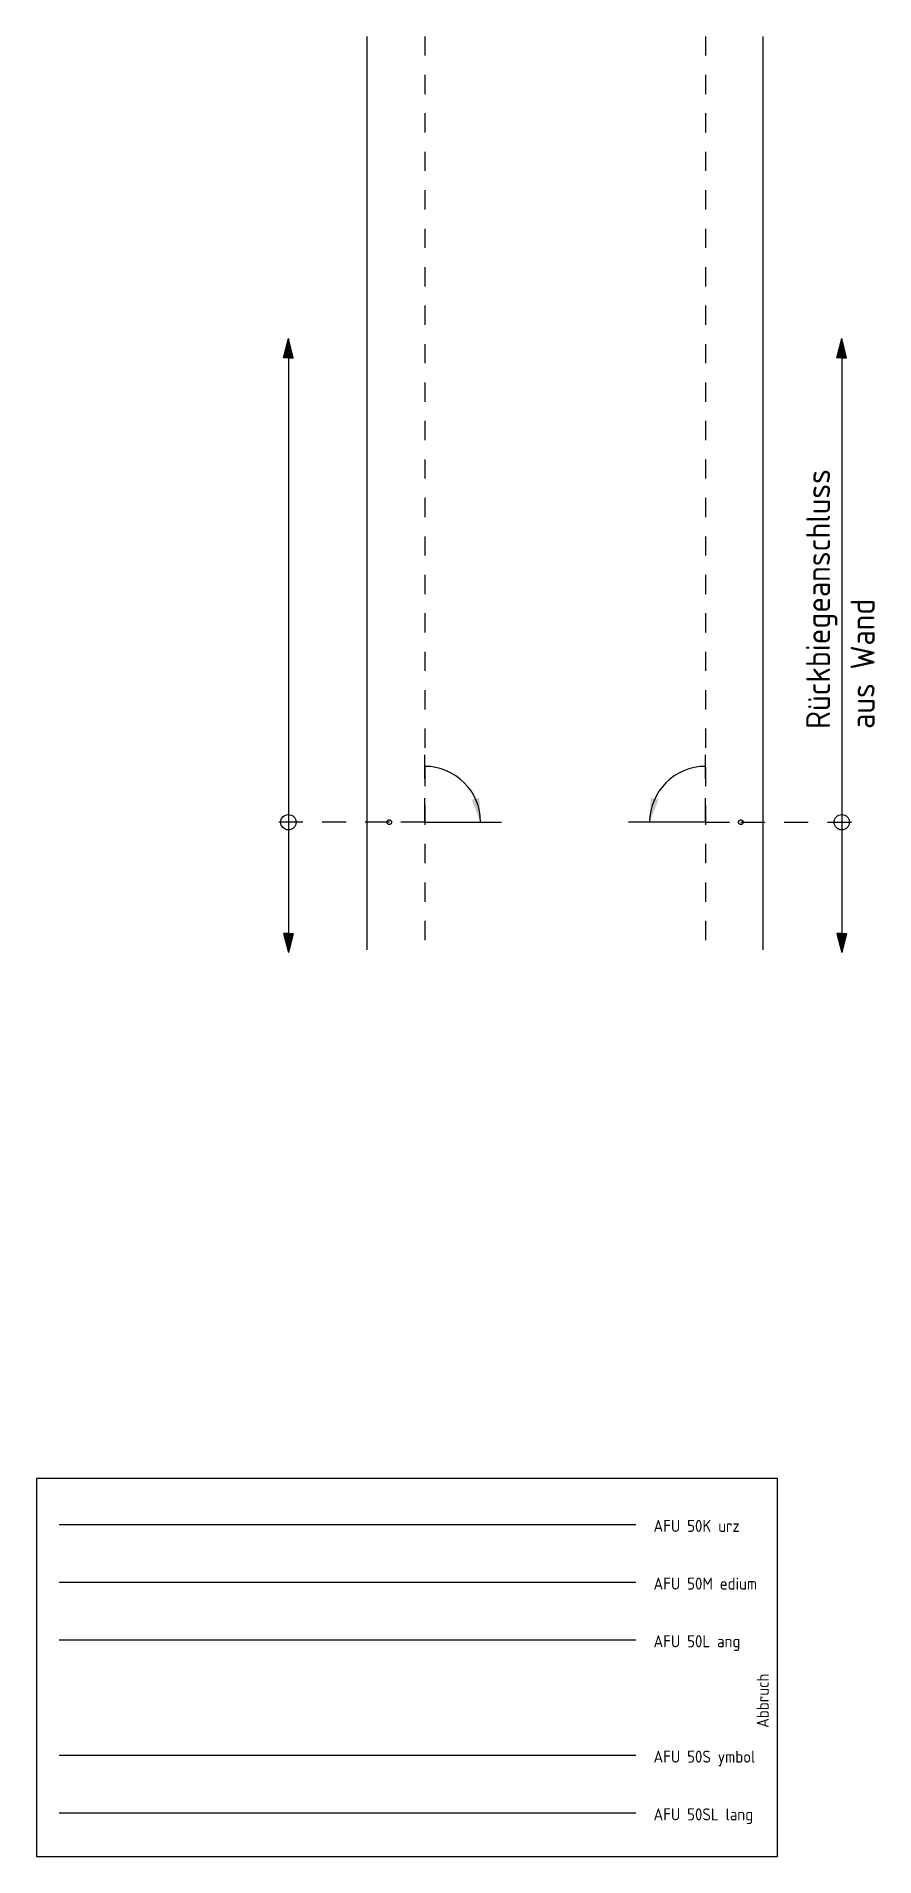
# Model space of a CAD drawing. Extents: x -17.6 to 69.4, y 0 to 29.7.
# Drawn here: x -17.63 to -13.27, y 0 to 9.47 of the extents above; entities that cross this region are included whole.
import ezdxf

# ---------------------------------------------------------------- set-up
doc = ezdxf.new("R2010")
doc.units = 0
doc.header["$LTSCALE"] = 0.5
for name, pattern in [('AUSGEZOGEN', [1000.01, 1000, 0.01]), ('DOT', [0.175, 0.05, -0.125]), ('VERDECKT', [0.375, 0.25, -0.125])]:
    doc.linetypes.add(name, pattern=pattern)
for name, color, linetype in [('AFU', 7, 'Continuous'), ('BETON', 7, 'Continuous'), ('DRUEBER', 7, 'Continuous'), ('RND', 7, 'Continuous'), ('TEXT', 7, 'Continuous')]:
    doc.layers.add(name, color=color, linetype=linetype)
doc.styles.add('txt', font='isocp.shx')
doc.linetypes.add('ABBRUCH', pattern='A,0.15,-0.15,["x",Standard,S=0.07,R=0,X=-0.1,Y=-0.0238],-0.005', length=0.305)
doc.linetypes.add('AFU_50K', pattern='A,0.15,["/",Standard,S=0.2,R=0,X=-0.01,Y=-0.1],0.07,["/",Standard,S=0.2,R=0,X=-0.01,Y=-0.1],0.15', length=0.37)
doc.linetypes.add('AFU_50L', pattern='A,0.75,["/",Standard,S=0.2,R=0,X=-0.01,Y=-0.1],0.07,["/",Standard,S=0.2,R=0,X=-0.01,Y=-0.1],0.75', length=1.57)
doc.linetypes.add('AFU_50M', pattern='A,0.45,["/",Standard,S=0.2,R=0,X=-0.01,Y=-0.1],0.07,["/",Standard,S=0.2,R=0,X=-0.01,Y=-0.1],0.45', length=0.97)
doc.linetypes.add('AFU_50S', pattern='A,0,-0.15,["/",Standard,S=0.2,R=0,X=-0.01,Y=-0.1],0,-0.07,["/",Standard,S=0.2,R=0,X=-0.01,Y=-0.1],-0.15', length=0.37)
doc.linetypes.add('AFU_50SL', pattern='A,0,-0.75,["/",Standard,S=0.2,R=0,X=-0.01,Y=-0.1],0,-0.07,["/",Standard,S=0.2,R=0,X=-0.01,Y=-0.1],-0.75', length=1.57)

msp = doc.modelspace()

# ---------------------------------------------------------------- texts
at = {"layer": 'AFU', "color": 8, "linetype": 'AFU_50K', "style": 'txt'}
msp.add_text('AFU 50K urz', height=0.0625, dxfattribs=at).set_placement((-14.4235, 1.691))
at = {"layer": 'AFU', "color": 8, "linetype": 'AFU_50M', "style": 'txt'}
msp.add_text('AFU 50M edium', height=0.0625, dxfattribs=at).set_placement((-14.4235, 1.391))
at = {"layer": 'AFU', "color": 8, "linetype": 'AFU_50L', "style": 'txt'}
msp.add_text('AFU 50L ang', height=0.0625, dxfattribs=at).set_placement((-14.4235, 1.091))
at = {"layer": 'AFU', "color": 8, "linetype": 'ABBRUCH', "style": 'txt'}
msp.add_text('Abbruch', height=0.0625, rotation=90, dxfattribs=at).set_placement((-13.824, 0.672))
at = {"layer": 'AFU', "color": 8, "linetype": 'AFU_50S', "style": 'txt'}
msp.add_text('AFU 50S ymbol', height=0.0625, dxfattribs=at).set_placement((-14.4235, 0.491))
at = {"layer": 'AFU', "color": 8, "linetype": 'AFU_50SL', "style": 'txt'}
msp.add_text('AFU 50SL lang', height=0.0625, dxfattribs=at).set_placement((-14.4235, 0.191))
at = {"layer": 'TEXT', "color": 7, "linetype": 'AUSGEZOGEN', "style": 'txt'}
for s, p in [('Rückbiegeanschluss', (-13.5049, 5.8674)), ('aus Wand ', (-13.2735, 5.8674))]:
    msp.add_text(s, height=0.125, rotation=90, dxfattribs=at).set_placement(p)

# ---------------------------------------------------------------- blocks, each defined once
blk = doc.blocks.new('PFEIL')
at = {"color": 7, "linetype": 'Continuous'}
blk.add_solid([(-1, -0.167), (-1, 0.167), (0, 0)], dxfattribs=at)
blk = doc.blocks.new('Pfeillinie')
at = {"layer": 'TEXT', "linetype": 'Continuous'}
blk.add_hatch(color=7, dxfattribs=at).paths.add_polyline_path([(0, 0), (-0.8, 0.2), (-0.8, 0), (-0.8, -0.2)])
at = {"layer": 'TEXT', "color": 7, "linetype": 'Continuous'}
for p, q in [((-0.8, 0), (-0.8, 0.2)), ((-0.8, 0.2), (0, 0)), ((-0.8, 0), (-0.8, -0.2)), ((-0.8, -0.2), (0, 0))]:
    blk.add_line(p, q, dxfattribs=at)

# ---------------------------------------------------------------- linework, layer by layer
at = {"layer": 'AFU', "color": 8, "linetype": 'AFU_50K'}
msp.add_line((-14.5147, 1.7287), (-17.5147, 1.7287), dxfattribs=at)
at = {"layer": 'AFU', "color": 8, "linetype": 'AFU_50M'}
msp.add_line((-14.5147, 1.4287), (-17.5147, 1.4287), dxfattribs=at)
at = {"layer": 'AFU', "color": 8, "linetype": 'AFU_50L'}
msp.add_line((-14.5147, 1.1287), (-17.5147, 1.1287), dxfattribs=at)
at = {"layer": 'AFU', "color": 8, "linetype": 'AFU_50S'}
msp.add_line((-14.5147, 0.5287), (-17.5147, 0.5287), dxfattribs=at)
at = {"layer": 'AFU', "color": 8, "linetype": 'AFU_50SL'}
msp.add_line((-14.5147, 0.2287), (-17.5147, 0.2287), dxfattribs=at)
at = {"layer": 'AFU', "color": 8, "linetype": 'ABBRUCH'}
msp.add_lwpolyline([(-17.6333, 0.0026), (-13.7787, 0.0026), (-13.7787, 1.9693), (-17.6333, 1.9693)], close=True, dxfattribs=at)
at = {"layer": 'BETON', "color": 6, "linetype": 'AUSGEZOGEN'}
for p, q in [((-15.9135, 4.7187), (-15.9135, 9.4687)), ((-13.8532, 4.7187), (-13.8532, 9.4687))]:
    msp.add_line(p, q, dxfattribs=at)
at = {"layer": 'DRUEBER', "color": 7, "linetype": 'DOT'}
for p, q in [((-15.6135, 9.4687), (-15.6135, 4.7187)), ((-14.1532, 9.4687), (-14.1532, 4.7187))]:
    msp.add_line(p, q, dxfattribs=at)
at = {"layer": 'RND', "color": 102, "linetype": 'VERDECKT'}
for p, q in [((-15.7975, 5.382), (-16.3725, 5.382)), ((-13.9692, 5.382), (-13.3942, 5.382))]:
    msp.add_line(p, q, dxfattribs=at)
at = {"layer": 'RND', "color": 102, "linetype": 'AUSGEZOGEN'}
for points in [[(-16.3225, 7.8973), (-16.3225, 4.7038)], [(-13.4442, 7.8973), (-13.4442, 4.7038)]]:
    msp.add_lwpolyline(points, dxfattribs=at)
at = {"layer": 'RND', "color": 7, "linetype": 'AUSGEZOGEN'}
for centre in [(-16.3225, 5.382), (-13.4442, 5.382)]:
    msp.add_circle(centre, 0.04, dxfattribs=at)
at = {"layer": 'TEXT', "color": 7, "linetype": 'VERDECKT'}
for p, q in [((-15.6135, 5.382), (-15.7975, 5.382)), ((-14.1532, 5.382), (-13.9692, 5.382))]:
    msp.add_line(p, q, dxfattribs=at)
for points in [[(-15.6135, 5.382), (-15.6135, 5.782)], [(-14.1532, 5.382), (-14.1532, 5.782)]]:
    msp.add_lwpolyline(points, dxfattribs=at)
at = {"layer": 'TEXT', "color": 1, "linetype": 'AUSGEZOGEN'}
for points in [[(-15.6135, 5.382), (-15.2135, 5.382)], [(-14.1532, 5.382), (-14.5532, 5.382)]]:
    msp.add_lwpolyline(points, dxfattribs=at)
at = {"layer": 'TEXT', "color": 7, "linetype": 'VERDECKT'}
for centre in [(-15.7975, 5.382), (-13.9692, 5.382)]:
    msp.add_circle(centre, 0.012, dxfattribs=at)
at = {"layer": 'TEXT', "color": 102, "linetype": 'AUSGEZOGEN'}
for centre, start, end in [((-15.6135, 5.382), 0, 90), ((-14.1532, 5.382), 90, 180)]:
    msp.add_arc(centre, 0.2904, start, end, dxfattribs=at)

# ---------------------------------------------------------------- block references
at = {"layer": 'RND', "color": 102, "linetype": 'AUSGEZOGEN', "yscale": 0.125, "zscale": 0.125}
for p, xscale, rotation in [((-16.3225, 7.8973), -0.125, 270), ((-13.4442, 7.8973), 0.125, 90), ((-16.3225, 4.7038), -0.125, 90), ((-13.4442, 4.7038), 0.125, 270)]:
    msp.add_blockref('Pfeillinie', p, dxfattribs=dict(at, xscale=xscale, rotation=rotation))
at = {"layer": 'TEXT', "color": 102, "linetype": 'AUSGEZOGEN', "yscale": 0.1250000000000026, "zscale": 0.1250000000000026}
for p, xscale, rotation in [((-15.3231, 5.382), -0.1250000000000026, 102.2409790208733), ((-14.4436, 5.382), 0.1250000000000026, 257.7590209791267)]:
    msp.add_blockref('PFEIL', p, dxfattribs=dict(at, xscale=xscale, rotation=rotation))

msp.set_redraw_order([(e.dxf.handle, doc.entitydb.next_handle()) for e in msp.query("TEXT MTEXT ATTDEF DIMENSION ARC_DIMENSION")])  # texts and dimensions are drawn at this point

doc.saveas('drawing.dxf')
